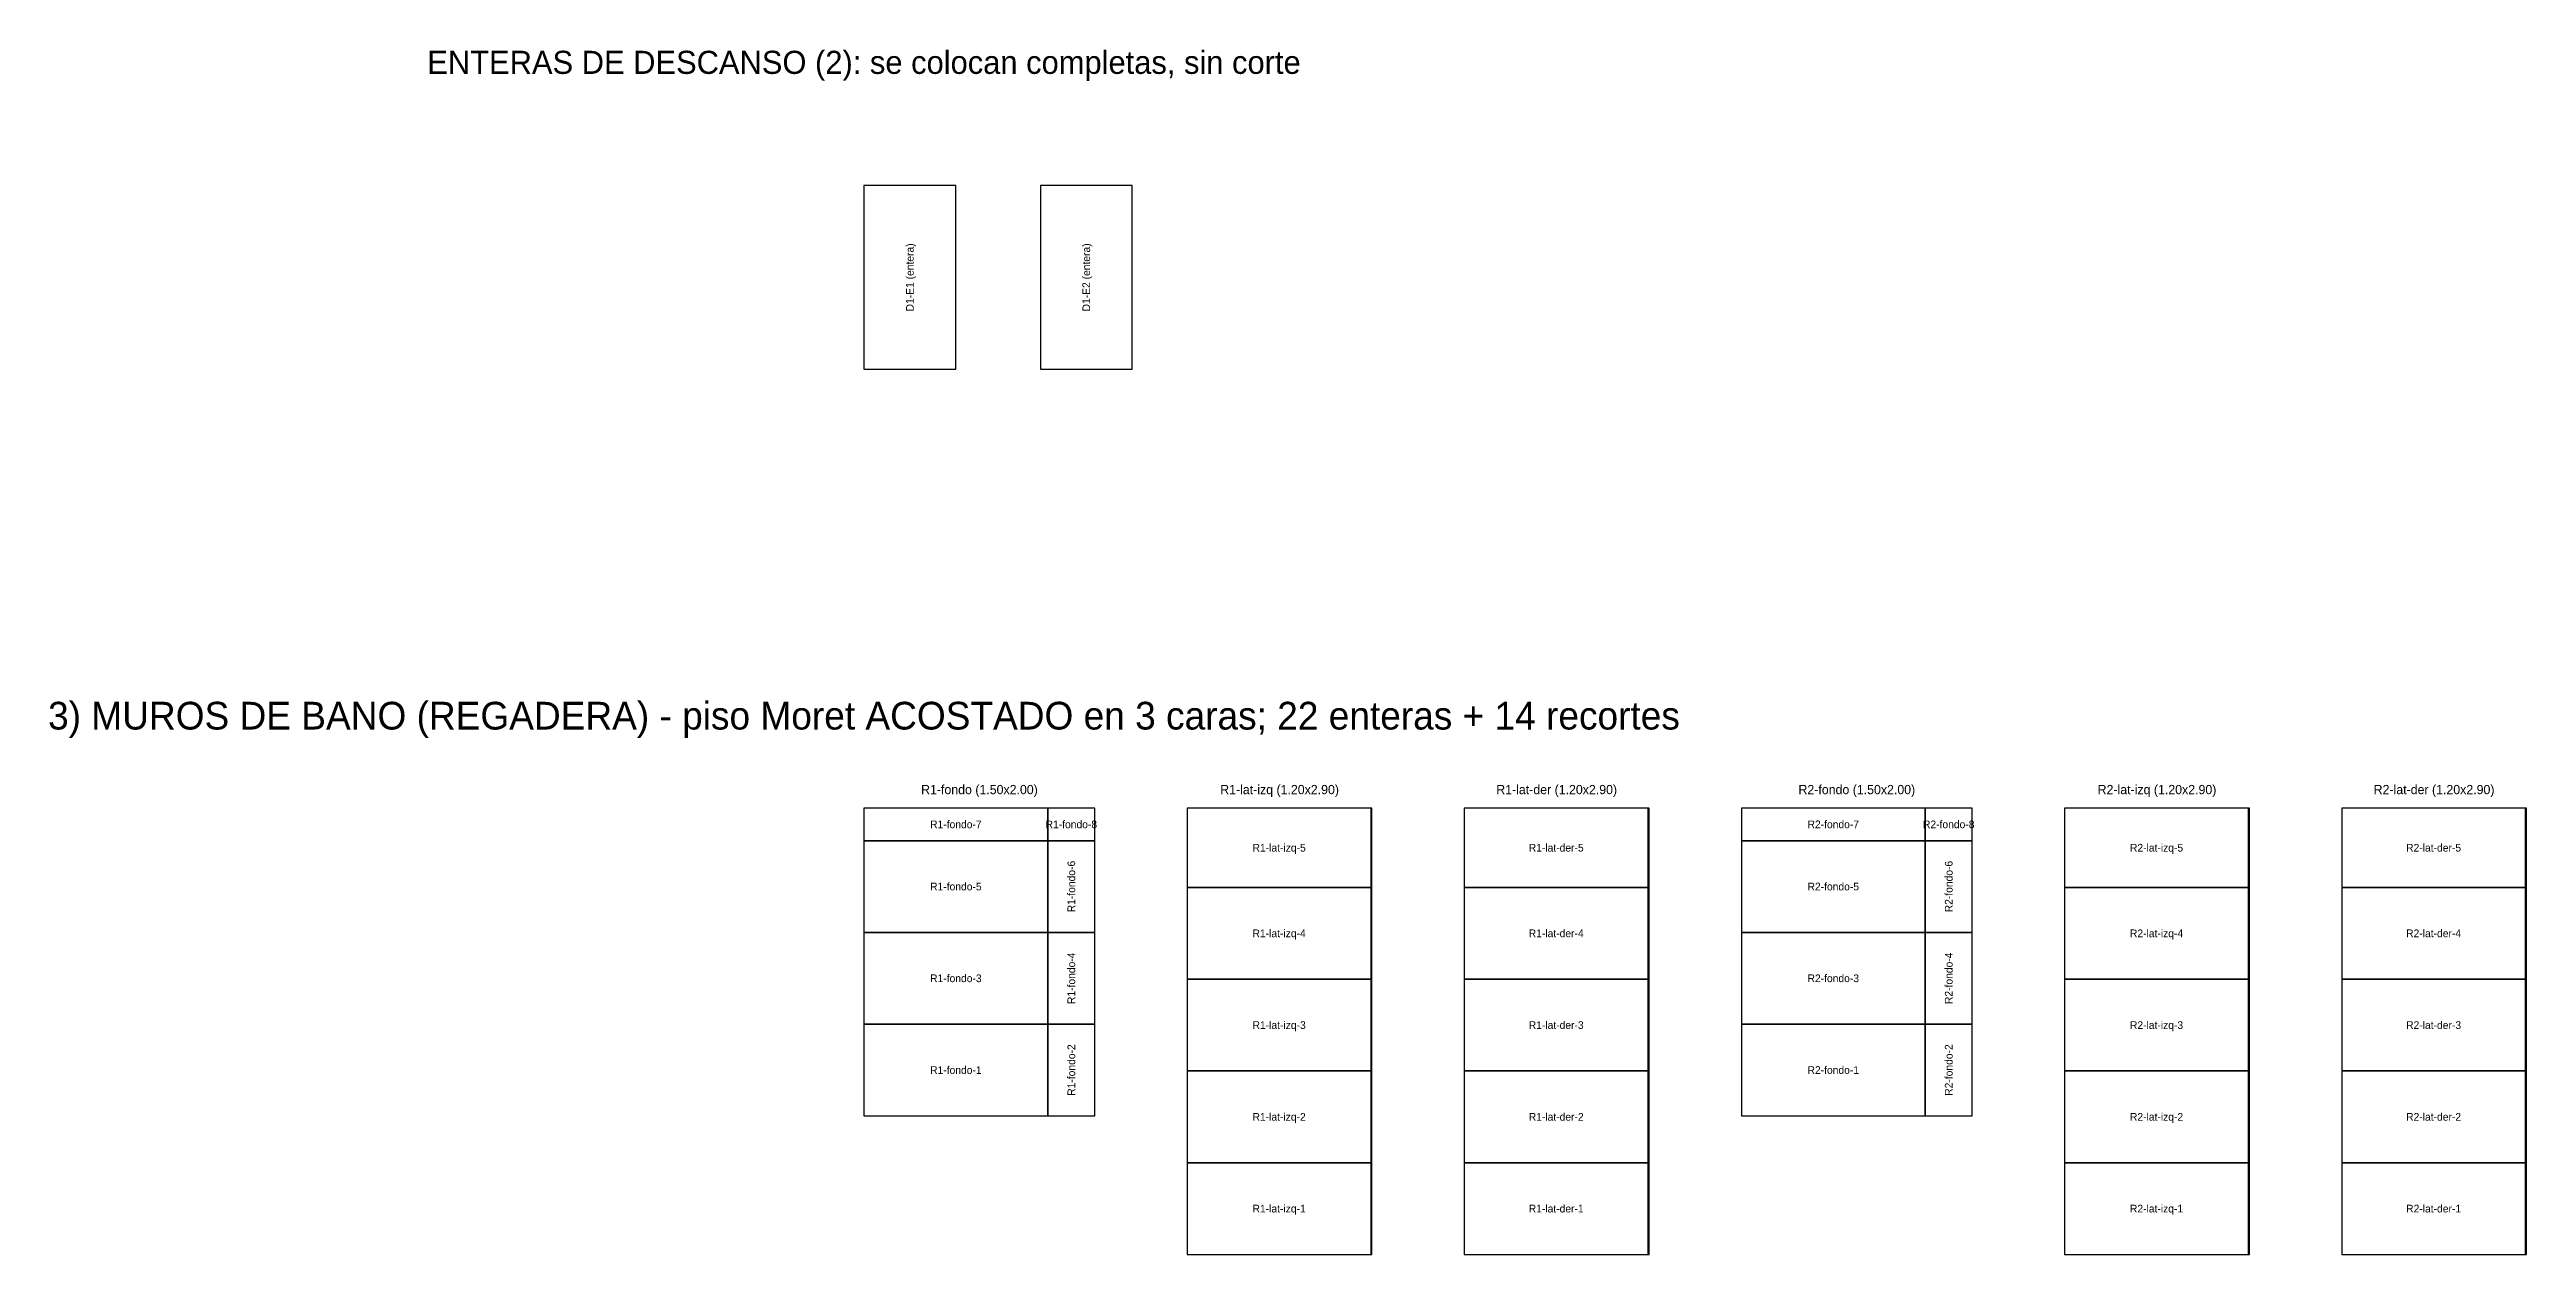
# Model space of a CAD drawing. Header units: metres. Extents: x 305.3 to 390.9, y -184.6 to -119.2.
# Drawn here: x 374.8 to 390.9, y -155.27 to -147.45 of the extents above; entities that cross this region are included whole.
import ezdxf
from ezdxf.enums import TextEntityAlignment as Align

# ---------------------------------------------------------------- set-up
doc = ezdxf.new("R2010")
doc.units = ezdxf.units.M
doc.layers.add('ESCALERA-REGADERA-ZOCLO', color=6, linetype='Continuous')
doc.layers.add('ESCALERA-REGADERA-ZOCLO-TEXTO', color=7, linetype='Continuous')

msp = doc.modelspace()

# ---------------------------------------------------------------- texts
at = {"layer": 'ESCALERA-REGADERA-ZOCLO-TEXTO'}
for s, height, p in [('ENTERAS DE DESCANSO (2): se colocan completas, sin corte', 0.15, (380.096, -147.531)), ('3) MUROS DE BANO (REGADERA) - piso Moret ACOSTADO en 3 caras; 22 enteras + 14 recortes', 0.18, (380.096, -151.775)), ('R1-fondo (1.50x2.00)', 0.06, (380.846, -152.255)), ('R1-lat-izq (1.20x2.90)', 0.06, (382.796, -152.255)), ('R1-lat-der (1.20x2.90)', 0.06, (384.596, -152.255)), ('R2-fondo (1.50x2.00)', 0.06, (386.546, -152.255)), ('R2-lat-izq (1.20x2.90)', 0.06, (388.496, -152.255)), ('R2-lat-der (1.20x2.90)', 0.06, (390.296, -152.255)), ('R1-fondo-7', 0.05, (380.693, -152.481)), ('R1-fondo-8', 0.05, (381.443, -152.481)), ('R2-fondo-7', 0.05, (386.393, -152.481)), ('R2-fondo-8', 0.05, (387.143, -152.481)), ('R1-lat-izq-5', 0.05, (382.793, -152.633)), ('R1-lat-der-5', 0.05, (384.593, -152.633)), ('R2-lat-izq-5', 0.05, (388.493, -152.633)), ('R2-lat-der-5', 0.05, (390.293, -152.633)), ('R1-fondo-5', 0.05, (380.693, -152.885)), ('R2-fondo-5', 0.05, (386.393, -152.885)), ('R1-lat-izq-4', 0.05, (382.793, -153.189)), ('R1-lat-der-4', 0.05, (384.593, -153.189)), ('R2-lat-izq-4', 0.05, (388.493, -153.189)), ('R2-lat-der-4', 0.05, (390.293, -153.189)), ('R1-fondo-3', 0.05, (380.693, -153.481)), ('R2-fondo-3', 0.05, (386.393, -153.481)), ('R1-lat-izq-3', 0.05, (382.793, -153.785)), ('R1-lat-der-3', 0.05, (384.593, -153.785)), ('R2-lat-izq-3', 0.05, (388.493, -153.785)), ('R2-lat-der-3', 0.05, (390.293, -153.785)), ('R1-fondo-1', 0.05, (380.693, -154.077)), ('R2-fondo-1', 0.05, (386.393, -154.077)), ('R1-lat-izq-2', 0.05, (382.793, -154.381)), ('R1-lat-der-2', 0.05, (384.593, -154.381)), ('R2-lat-izq-2', 0.05, (388.493, -154.381)), ('R2-lat-der-2', 0.05, (390.293, -154.381)), ('R1-lat-izq-1', 0.05, (382.793, -154.977)), ('R1-lat-der-1', 0.05, (384.593, -154.977)), ('R2-lat-izq-1', 0.05, (388.493, -154.977)), ('R2-lat-der-1', 0.05, (390.293, -154.977))]:
    msp.add_text(s, height=height, dxfattribs=at).set_placement(p, align=Align.MIDDLE_CENTER)
for s, p in [('D1-E1 (entera)', (380.394, -148.928)), ('D1-E2 (entera)', (381.54, -148.928)), ('R1-fondo-6', (381.443, -152.885)), ('R2-fondo-6', (387.143, -152.885)), ('R1-fondo-4', (381.443, -153.481)), ('R2-fondo-4', (387.143, -153.481)), ('R1-fondo-2', (381.443, -154.077)), ('R2-fondo-2', (387.143, -154.077))]:
    msp.add_text(s, height=0.05, rotation=90, dxfattribs=at).set_placement(p, align=Align.MIDDLE_CENTER)

# ---------------------------------------------------------------- linework, layer by layer
at = {"layer": 'ESCALERA-REGADERA-ZOCLO'}
for points in [[(380.096, -149.525), (380.692, -149.525), (380.692, -148.331), (380.096, -148.331)], [(381.242, -149.525), (381.838, -149.525), (381.838, -148.331), (381.242, -148.331)], [(380.096, -154.375), (381.596, -154.375), (381.596, -152.375), (380.096, -152.375)], [(380.096, -152.587), (381.29, -152.587), (381.29, -152.375), (380.096, -152.375)], [(381.29, -152.587), (381.596, -152.587), (381.596, -152.375), (381.29, -152.375)], [(382.196, -155.275), (383.396, -155.275), (383.396, -152.375), (382.196, -152.375)], [(382.196, -152.891), (383.39, -152.891), (383.39, -152.375), (382.196, -152.375)], [(383.996, -155.275), (385.196, -155.275), (385.196, -152.375), (383.996, -152.375)], [(383.996, -152.891), (385.19, -152.891), (385.19, -152.375), (383.996, -152.375)], [(385.796, -154.375), (387.296, -154.375), (387.296, -152.375), (385.796, -152.375)], [(385.796, -152.587), (386.99, -152.587), (386.99, -152.375), (385.796, -152.375)], [(386.99, -152.587), (387.296, -152.587), (387.296, -152.375), (386.99, -152.375)], [(387.896, -155.275), (389.096, -155.275), (389.096, -152.375), (387.896, -152.375)], [(387.896, -152.891), (389.09, -152.891), (389.09, -152.375), (387.896, -152.375)], [(389.696, -155.275), (390.896, -155.275), (390.896, -152.375), (389.696, -152.375)], [(389.696, -152.891), (390.89, -152.891), (390.89, -152.375), (389.696, -152.375)], [(380.096, -153.183), (381.29, -153.183), (381.29, -152.587), (380.096, -152.587)], [(381.29, -153.183), (381.596, -153.183), (381.596, -152.587), (381.29, -152.587)], [(385.796, -153.183), (386.99, -153.183), (386.99, -152.587), (385.796, -152.587)], [(386.99, -153.183), (387.296, -153.183), (387.296, -152.587), (386.99, -152.587)], [(382.196, -153.487), (383.39, -153.487), (383.39, -152.891), (382.196, -152.891)], [(383.996, -153.487), (385.19, -153.487), (385.19, -152.891), (383.996, -152.891)], [(387.896, -153.487), (389.09, -153.487), (389.09, -152.891), (387.896, -152.891)], [(389.696, -153.487), (390.89, -153.487), (390.89, -152.891), (389.696, -152.891)], [(380.096, -153.779), (381.29, -153.779), (381.29, -153.183), (380.096, -153.183)], [(381.29, -153.779), (381.596, -153.779), (381.596, -153.183), (381.29, -153.183)], [(385.796, -153.779), (386.99, -153.779), (386.99, -153.183), (385.796, -153.183)], [(386.99, -153.779), (387.296, -153.779), (387.296, -153.183), (386.99, -153.183)], [(382.196, -154.083), (383.39, -154.083), (383.39, -153.487), (382.196, -153.487)], [(383.996, -154.083), (385.19, -154.083), (385.19, -153.487), (383.996, -153.487)], [(387.896, -154.083), (389.09, -154.083), (389.09, -153.487), (387.896, -153.487)], [(389.696, -154.083), (390.89, -154.083), (390.89, -153.487), (389.696, -153.487)], [(380.096, -154.375), (381.29, -154.375), (381.29, -153.779), (380.096, -153.779)], [(381.29, -154.375), (381.596, -154.375), (381.596, -153.779), (381.29, -153.779)], [(385.796, -154.375), (386.99, -154.375), (386.99, -153.779), (385.796, -153.779)], [(386.99, -154.375), (387.296, -154.375), (387.296, -153.779), (386.99, -153.779)], [(382.196, -154.679), (383.39, -154.679), (383.39, -154.083), (382.196, -154.083)], [(383.996, -154.679), (385.19, -154.679), (385.19, -154.083), (383.996, -154.083)], [(387.896, -154.679), (389.09, -154.679), (389.09, -154.083), (387.896, -154.083)], [(389.696, -154.679), (390.89, -154.679), (390.89, -154.083), (389.696, -154.083)], [(382.196, -155.275), (383.39, -155.275), (383.39, -154.679), (382.196, -154.679)], [(383.996, -155.275), (385.19, -155.275), (385.19, -154.679), (383.996, -154.679)], [(387.896, -155.275), (389.09, -155.275), (389.09, -154.679), (387.896, -154.679)], [(389.696, -155.275), (390.89, -155.275), (390.89, -154.679), (389.696, -154.679)]]:
    msp.add_lwpolyline(points, close=True, dxfattribs=at)

msp.set_redraw_order([(e.dxf.handle, doc.entitydb.next_handle()) for e in msp.query("TEXT MTEXT ATTDEF DIMENSION ARC_DIMENSION")])  # texts and dimensions are drawn at this point

doc.saveas('drawing.dxf')
